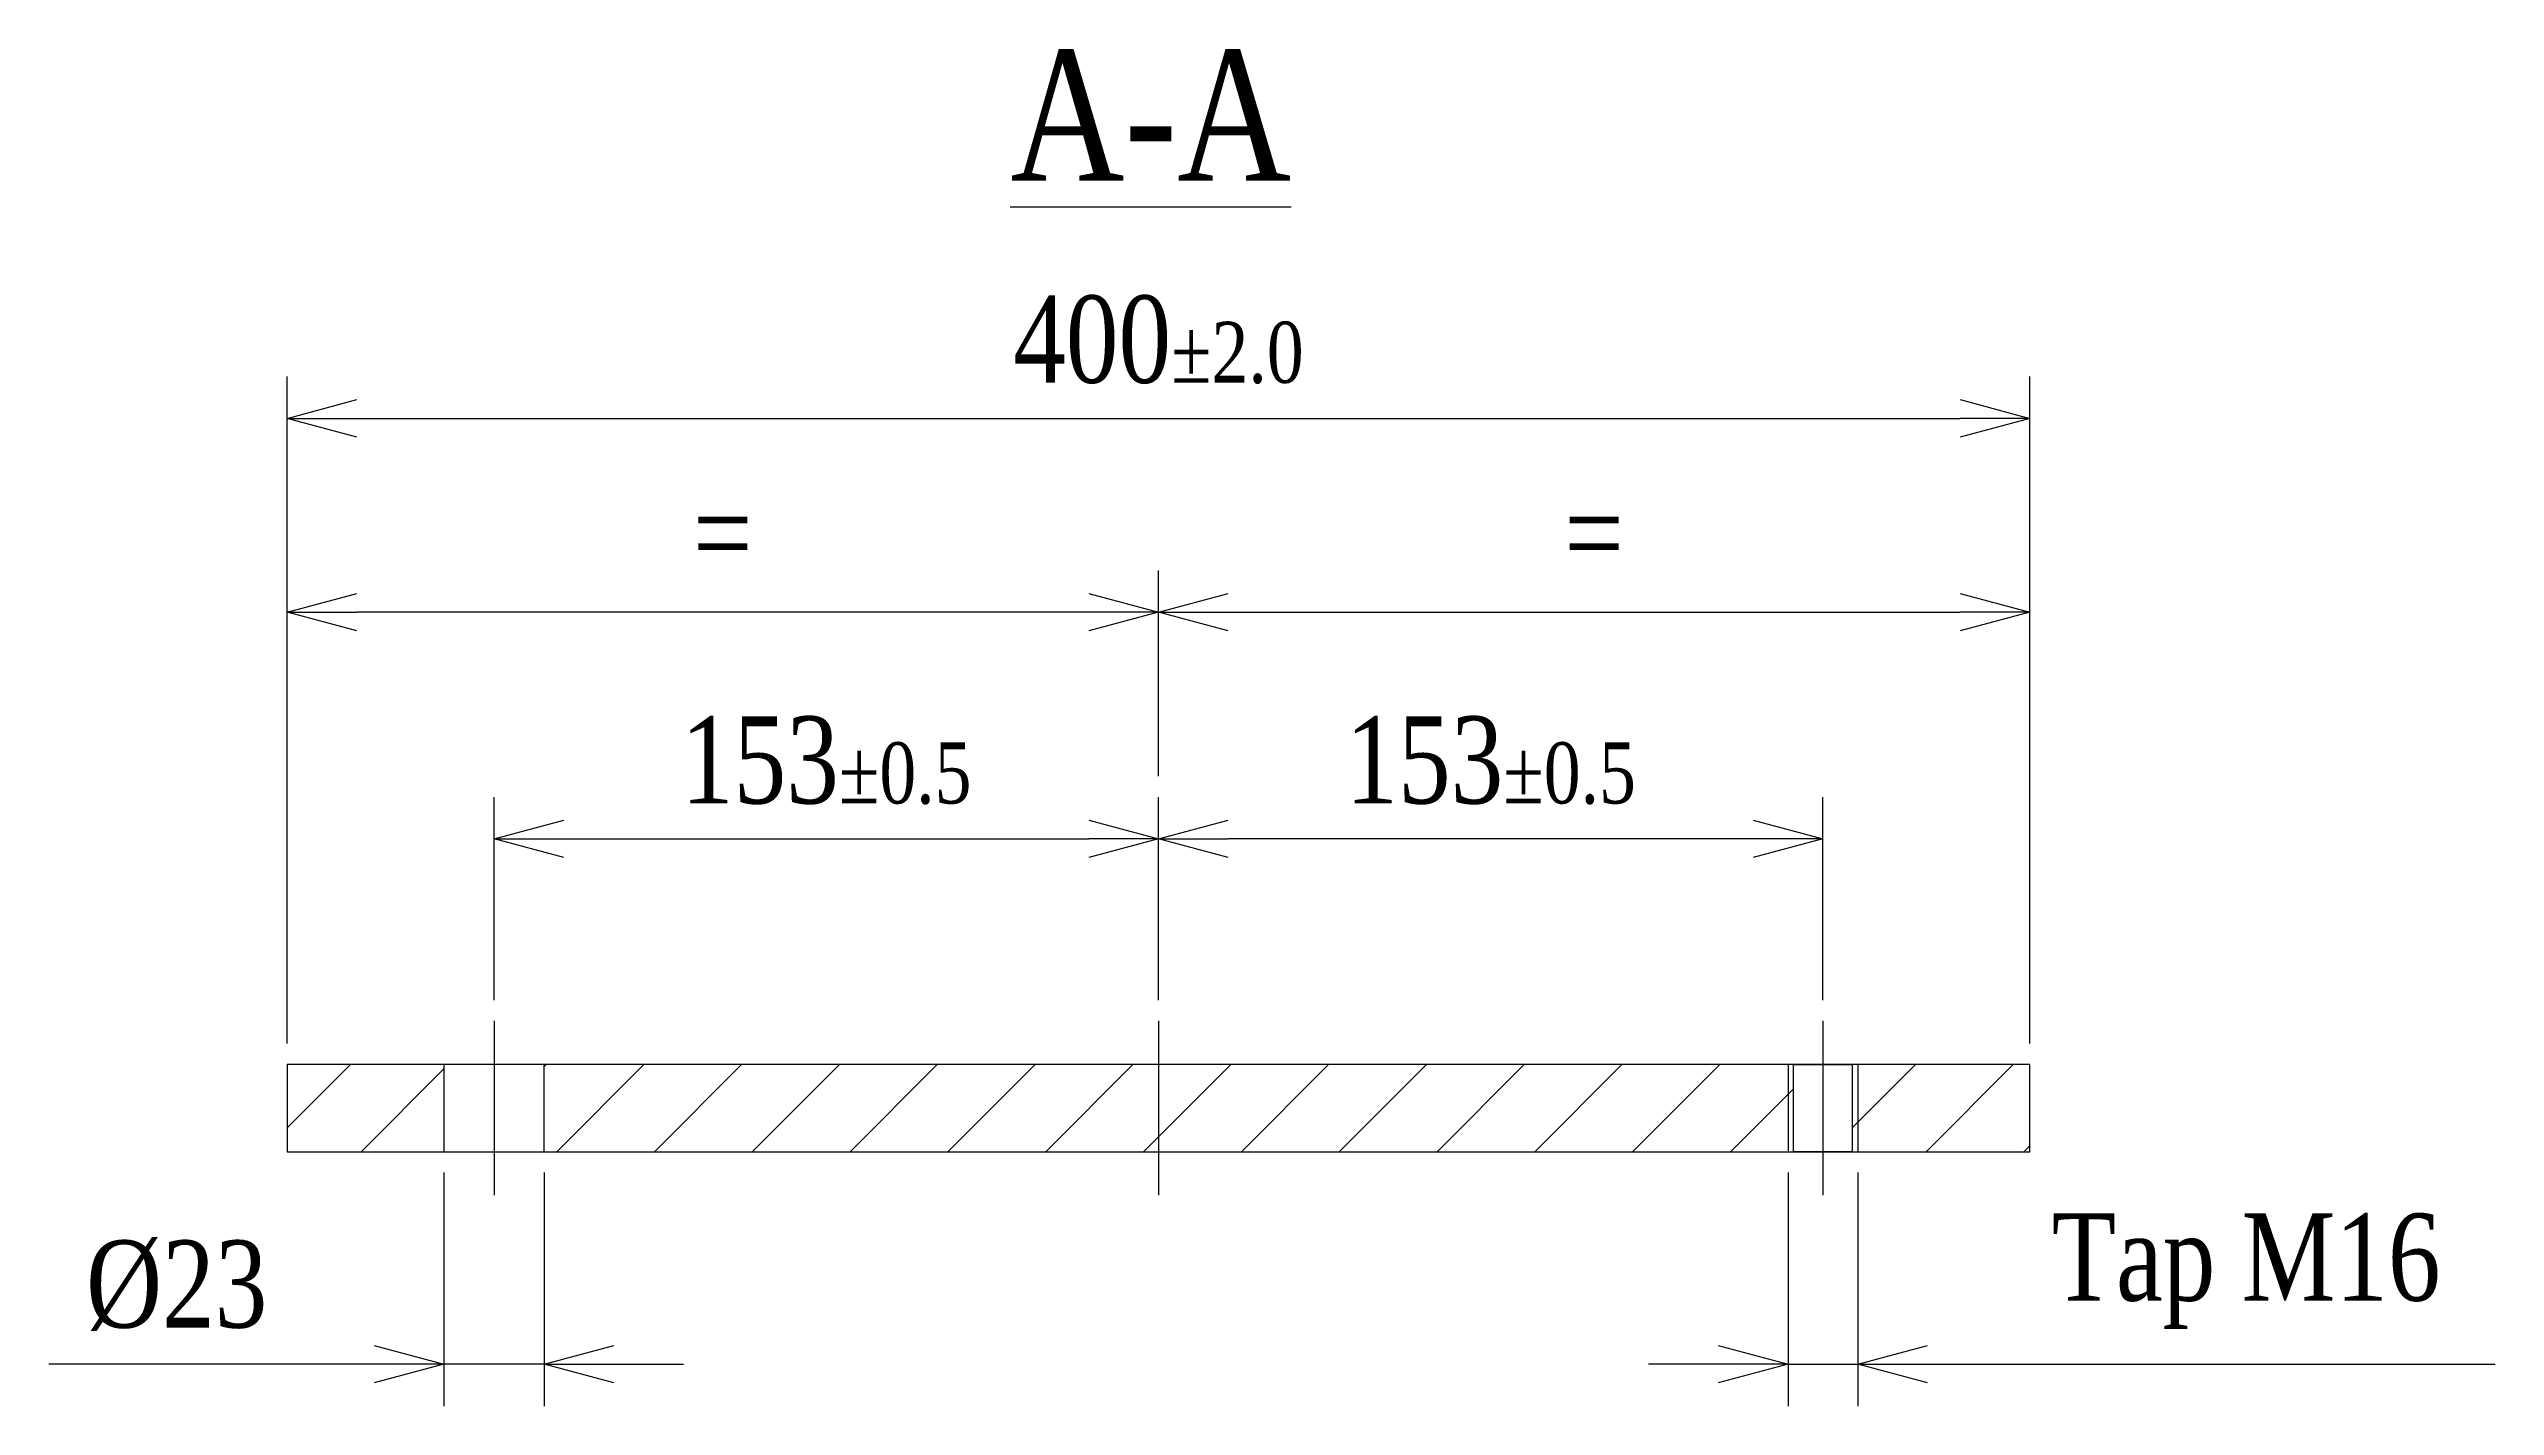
# Model space of a CAD drawing. Header units: millimetres. Extents: x -19541 to 104079, y -3200 to 10399.
# Drawn here: x -6658 to -6096, y 6166 to 6477 of the extents above; entities that cross this region are included whole.
import ezdxf

# ---------------------------------------------------------------- set-up
doc = ezdxf.new("R2010")
doc.units = ezdxf.units.MM
doc.layers.add('KTHUOC', color=2, linetype='Continuous')
doc.layers.add('TK2', color=251, linetype='Continuous')
doc.styles.add('Thuong', font='vntime.shx', dxfattribs={"width": 0.8})
doc.dimstyles.new('LAYOUT', dxfattribs={"dimscale": 0, "dimtxt": 2.5, "dimasz": 2, "dimexe": 1.2, "dimexo": 0.6, "dimgap": 1, "dimtad": 1, "dimtoh": 1, "dimdec": 0, "dimzin": 12, "dimdsep": 46, "dimtxsty": 'Thuong', "dimblk": 'OPEN30', "dimcen": 0, "dimclrd": 256, "dimclre": 256, "dimadec": 1, "dimazin": 3, "dimtfac": 1, "dimtdec": 0, "dimtmove": 0, "dimatfit": 3, "dimldrblk": 'OPEN30', "dimfxl": 1, "dimtzin": 0, "dimarcsym": 2})

msp = doc.modelspace()

# ---------------------------------------------------------------- texts
at = {"insert": (-6437, 6477), "char_height": 30, "attachment_point": 1, "style": 'Thuong'}
msp.add_mtext('{\\LA-A}', dxfattribs=at)

# ---------------------------------------------------------------- blocks, each defined once
blk = doc.blocks.new('_Open30')
at = {"color": 0, "linetype": 'ByBlock', "lineweight": -2}
for p, q in [((-1, 0.268), (0, 0)), ((0, 0), (-1, -0.268)), ((0, 0), (-1, 0))]:
    blk.add_line(p, q, dxfattribs=at)
blk = doc.blocks.new('*D279')
at = {"lineweight": -2, "transparency": 16777216}
for p, q in [((-6603, 6249.05), (-6603, 6402.1)), ((-6203, 6249.05), (-6203, 6402.1)), ((-6587, 6392.5), (-6219, 6392.5))]:
    blk.add_line(p, q, dxfattribs=at)
at = {"layer": 'Defpoints', "color": 0, "transparency": 16777216}
for p in [(-6203, 6392.5), (-6603, 6244.25), (-6203, 6244.25)]:
    blk.add_point(p, dxfattribs=at)
at = {"lineweight": -2, "transparency": 16777216, "xscale": 16, "yscale": 16, "zscale": 16, "rotation": 180}
blk.add_blockref('_Open30', (-6603, 6392.5), dxfattribs=at)
at = {"lineweight": -2, "transparency": 16777216, "xscale": 16, "yscale": 16, "zscale": 16}
blk.add_blockref('_Open30', (-6203, 6392.5), dxfattribs=at)
at = {"color": 0, "transparency": 16777216, "insert": (-6403, 6410.5), "char_height": 20, "attachment_point": 5, "style": 'Thuong'}
blk.add_mtext('400{\\H14;±2.0}', dxfattribs=at)
blk = doc.blocks.new('*D280')
at = {"lineweight": -2, "transparency": 16777216}
for p, q in [((-6567, 6219.45), (-6567, 6165.9)), ((-6544, 6219.45), (-6544, 6165.9)), ((-6583, 6175.5), (-6657.66, 6175.5)), ((-6544, 6175.5), (-6567, 6175.5)), ((-6528, 6175.5), (-6512, 6175.5))]:
    blk.add_line(p, q, dxfattribs=at)
at = {"layer": 'Defpoints', "color": 0, "transparency": 16777216}
for p in [(-6567, 6224.25), (-6544, 6224.25), (-6567, 6175.5)]:
    blk.add_point(p, dxfattribs=at)
at = {"lineweight": -2, "transparency": 16777216, "xscale": 16, "yscale": 16, "zscale": 16}
blk.add_blockref('_Open30', (-6567, 6175.5), dxfattribs=at)
at = {"lineweight": -2, "transparency": 16777216, "xscale": 16, "yscale": 16, "zscale": 16, "rotation": 180}
blk.add_blockref('_Open30', (-6544, 6175.5), dxfattribs=at)
at = {"color": 0, "transparency": 16777216, "insert": (-6628.33, 6193.5), "char_height": 20, "attachment_point": 5, "style": 'Thuong'}
blk.add_mtext('%%C23', dxfattribs=at)
blk = doc.blocks.new('*D281')
at = {"lineweight": -2, "transparency": 16777216}
for p, q in [((-6555.5, 6259.05), (-6555.5, 6305.6)), ((-6403, 6259.05), (-6403, 6305.6)), ((-6539.5, 6296), (-6419, 6296))]:
    blk.add_line(p, q, dxfattribs=at)
at = {"layer": 'Defpoints', "color": 0, "transparency": 16777216}
for p in [(-6403, 6296), (-6555.5, 6254.25), (-6403, 6254.25)]:
    blk.add_point(p, dxfattribs=at)
at = {"lineweight": -2, "transparency": 16777216, "xscale": 16, "yscale": 16, "zscale": 16, "rotation": 180}
blk.add_blockref('_Open30', (-6555.5, 6296), dxfattribs=at)
at = {"lineweight": -2, "transparency": 16777216, "xscale": 16, "yscale": 16, "zscale": 16}
blk.add_blockref('_Open30', (-6403, 6296), dxfattribs=at)
at = {"color": 0, "transparency": 16777216, "insert": (-6479.25, 6314), "char_height": 20, "attachment_point": 5, "style": 'Thuong'}
blk.add_mtext('153{\\H14;±0.5}', dxfattribs=at)
blk = doc.blocks.new('*D282')
at = {"lineweight": -2, "transparency": 16777216}
for p, q in [((-6403, 6259.05), (-6403, 6305.6)), ((-6250.5, 6259.05), (-6250.5, 6305.6)), ((-6266.5, 6296), (-6387, 6296))]:
    blk.add_line(p, q, dxfattribs=at)
at = {"layer": 'Defpoints', "color": 0, "transparency": 16777216}
for p in [(-6403, 6296), (-6403, 6254.25), (-6250.5, 6254.25)]:
    blk.add_point(p, dxfattribs=at)
at = {"lineweight": -2, "transparency": 16777216, "xscale": 16, "yscale": 16, "zscale": 16, "rotation": 180}
blk.add_blockref('_Open30', (-6403, 6296), dxfattribs=at)
at = {"lineweight": -2, "transparency": 16777216, "xscale": 16, "yscale": 16, "zscale": 16}
blk.add_blockref('_Open30', (-6250.5, 6296), dxfattribs=at)
at = {"color": 0, "transparency": 16777216, "insert": (-6326.75, 6314), "char_height": 20, "attachment_point": 5, "style": 'Thuong'}
blk.add_mtext('153{\\H14;±0.5}', dxfattribs=at)
blk = doc.blocks.new('*D283')
at = {"lineweight": -2, "transparency": 16777216}
for p, q in [((-6603, 6249.05), (-6603, 6357.6)), ((-6403, 6310.4), (-6403, 6357.6)), ((-6419, 6348), (-6587, 6348))]:
    blk.add_line(p, q, dxfattribs=at)
at = {"layer": 'Defpoints', "color": 0, "transparency": 16777216}
for p in [(-6603, 6348), (-6403, 6305.6), (-6603, 6244.25)]:
    blk.add_point(p, dxfattribs=at)
at = {"lineweight": -2, "transparency": 16777216, "xscale": 16, "yscale": 16, "zscale": 16, "rotation": 180}
blk.add_blockref('_Open30', (-6603, 6348), dxfattribs=at)
at = {"lineweight": -2, "transparency": 16777216, "xscale": 16, "yscale": 16, "zscale": 16}
blk.add_blockref('_Open30', (-6403, 6348), dxfattribs=at)
at = {"color": 0, "transparency": 16777216, "insert": (-6503, 6366), "char_height": 20, "attachment_point": 5, "style": 'Thuong'}
blk.add_mtext('=', dxfattribs=at)
blk = doc.blocks.new('*D284')
at = {"lineweight": -2, "transparency": 16777216}
for p, q in [((-6403, 6310.4), (-6403, 6357.6)), ((-6203, 6249.05), (-6203, 6357.6)), ((-6387, 6348), (-6219, 6348))]:
    blk.add_line(p, q, dxfattribs=at)
at = {"layer": 'Defpoints', "color": 0, "transparency": 16777216}
for p in [(-6203, 6348), (-6403, 6305.6), (-6203, 6244.25)]:
    blk.add_point(p, dxfattribs=at)
at = {"lineweight": -2, "transparency": 16777216, "xscale": 16, "yscale": 16, "zscale": 16, "rotation": 180}
blk.add_blockref('_Open30', (-6403, 6348), dxfattribs=at)
at = {"lineweight": -2, "transparency": 16777216, "xscale": 16, "yscale": 16, "zscale": 16}
blk.add_blockref('_Open30', (-6203, 6348), dxfattribs=at)
at = {"color": 0, "transparency": 16777216, "insert": (-6303, 6366), "char_height": 20, "attachment_point": 5, "style": 'Thuong'}
blk.add_mtext('=', dxfattribs=at)
blk = doc.blocks.new('*D296')
at = {"lineweight": -2, "transparency": 16777216}
for p, q in [((-6258.5, 6219.45), (-6258.5, 6165.9)), ((-6242.5, 6219.45), (-6242.5, 6165.9)), ((-6274.5, 6175.5), (-6290.5, 6175.5)), ((-6258.5, 6175.5), (-6242.5, 6175.5)), ((-6226.5, 6175.5), (-6096.21, 6175.5))]:
    blk.add_line(p, q, dxfattribs=at)
at = {"layer": 'Defpoints', "color": 0, "transparency": 16777216}
for p in [(-6258.5, 6224.25), (-6242.5, 6224.25), (-6242.5, 6175.5)]:
    blk.add_point(p, dxfattribs=at)
at = {"lineweight": -2, "transparency": 16777216, "xscale": 16, "yscale": 16, "zscale": 16}
blk.add_blockref('_Open30', (-6258.5, 6175.5), dxfattribs=at)
at = {"lineweight": -2, "transparency": 16777216, "xscale": 16, "yscale": 16, "zscale": 16, "rotation": 180}
blk.add_blockref('_Open30', (-6242.5, 6175.5), dxfattribs=at)
at = {"color": 0, "transparency": 16777216, "insert": (-6153.35, 6196.83), "char_height": 20, "attachment_point": 5, "style": 'Thuong'}
blk.add_mtext('Tap M16', dxfattribs=at)

# ---------------------------------------------------------------- dimensions: what is measured, and where the dimension line sits
for base, p1, p2, override, picture, middle in [((-6202.998, 6392.5), (-6602.998, 6244.248), (-6202.998, 6244.248), {"dimgap": 1, "dimtol": 1, "dimlim": 0, "dimtp": 2, "dimtm": 2, "dimtfac": 0.7, "dimtdec": 1}, '*D279', (-6402.998, 6410.5)), ((-6402.997612683, 6296), (-6555.497612683, 6254.247927414), (-6402.997612683, 6254.247927414), {"dimtol": 1, "dimtp": 0.5, "dimtm": 0.5, "dimtfac": 0.7, "dimtdec": 1}, '*D281', (-6479.247612683, 6314))]:
    dim = msp.add_linear_dim(base=base, p1=p1, p2=p2, dimstyle='LAYOUT', override=override)
    dim.commit()
    dim.dimension.update_dxf_attribs({"geometry": picture, "text_midpoint": middle})
for base, p1, p2, text, picture, middle in [((-6602.998, 6348), (-6402.998, 6305.6), (-6602.998, 6244.248), '=', '*D283', (-6502.998, 6366)), ((-6242.498, 6175.5), (-6258.498, 6224.248), (-6242.498, 6224.248), 'Tap M<>', '*D296', (-6153.355, 6196.833)), ((-6566.998, 6175.5), (-6543.998, 6224.248), (-6566.998, 6224.248), '%%C<>', '*D280', (-6628.331, 6193.5))]:
    dim = msp.add_linear_dim(base=base, p1=p1, p2=p2, text=text, dimstyle='LAYOUT')
    dim.commit()
    dim.dimension.update_dxf_attribs({"geometry": picture, "text_midpoint": middle})
dim = msp.add_linear_dim(base=(-6202.998, 6348), p1=(-6402.998, 6305.6), p2=(-6202.998, 6244.248), angle=180, text='=', dimstyle='LAYOUT')
dim.commit()
dim.dimension.update_dxf_attribs({"geometry": '*D284', "text_midpoint": (-6302.998, 6366)})
dim = msp.add_linear_dim(base=(-6402.997612683, 6296), p1=(-6250.497612683, 6254.247927414), p2=(-6402.997612683, 6254.247927414), angle=180, dimstyle='LAYOUT', override={"dimtol": 1, "dimtp": 0.5, "dimtm": 0.5, "dimtfac": 0.7, "dimtdec": 1})
dim.commit()
dim.dimension.update_dxf_attribs({"geometry": '*D282', "text_midpoint": (-6326.747612683, 6314)})

# ---------------------------------------------------------------- hatches: boundary and pattern name
h = msp.add_hatch()
h.set_pattern_fill('ANSI31', color=256, scale=5)
h.set_pattern_definition([(45, (0, -31.5), (-11.22532, 11.22532), [])])
h.paths.add_polyline_path([(-6257.248, 6244.248), (-6402.998, 6244.248), (-6402.998, 6224.248), (-6257.248, 6224.248)])
h.paths.add_polyline_path([(-6402.998, 6244.248), (-6543.998, 6244.248), (-6543.998, 6224.248), (-6402.998, 6224.248)])
h.paths.add_polyline_path([(-6566.998, 6244.248), (-6602.998, 6244.248), (-6602.998, 6224.248), (-6566.998, 6224.248)])
h.paths.add_polyline_path([(-6202.998, 6244.248), (-6243.748, 6244.248), (-6243.748, 6224.248), (-6202.998, 6224.248)])

# ---------------------------------------------------------------- linework, layer by layer
at = {"layer": 'KTHUOC', "color": 3}
for points in [[(-6602.998, 6224.248), (-6202.998, 6224.248), (-6202.998, 6244.248), (-6602.998, 6244.248)], [(-6566.998, 6224.248), (-6543.998, 6224.248), (-6543.998, 6244.248), (-6566.998, 6244.248)], [(-6243.748, 6224.248), (-6257.248, 6224.248), (-6257.248, 6244.248), (-6243.748, 6244.248)]]:
    msp.add_lwpolyline(points, close=True, dxfattribs=at)
at = {"layer": 'TK2'}
for p, q in [((-6555.498, 6254.248), (-6555.498, 6214.248)), ((-6250.498, 6254.248), (-6250.498, 6214.248)), ((-6258.498, 6244.248), (-6258.498, 6224.248)), ((-6242.498, 6244.248), (-6242.498, 6224.248))]:
    msp.add_line(p, q, dxfattribs=at)
at = {"layer": 'TK2', "ltscale": 0.01}
for p, q in [((-6402.998, 6254.248), (-6402.998, 6214.248)), ((-6250.498, 6254.248), (-6250.498, 6214.248))]:
    msp.add_line(p, q, dxfattribs=at)

msp.set_redraw_order([(e.dxf.handle, doc.entitydb.next_handle()) for e in msp.query("TEXT MTEXT ATTDEF DIMENSION ARC_DIMENSION")])  # texts and dimensions are drawn at this point

doc.saveas('drawing.dxf')
